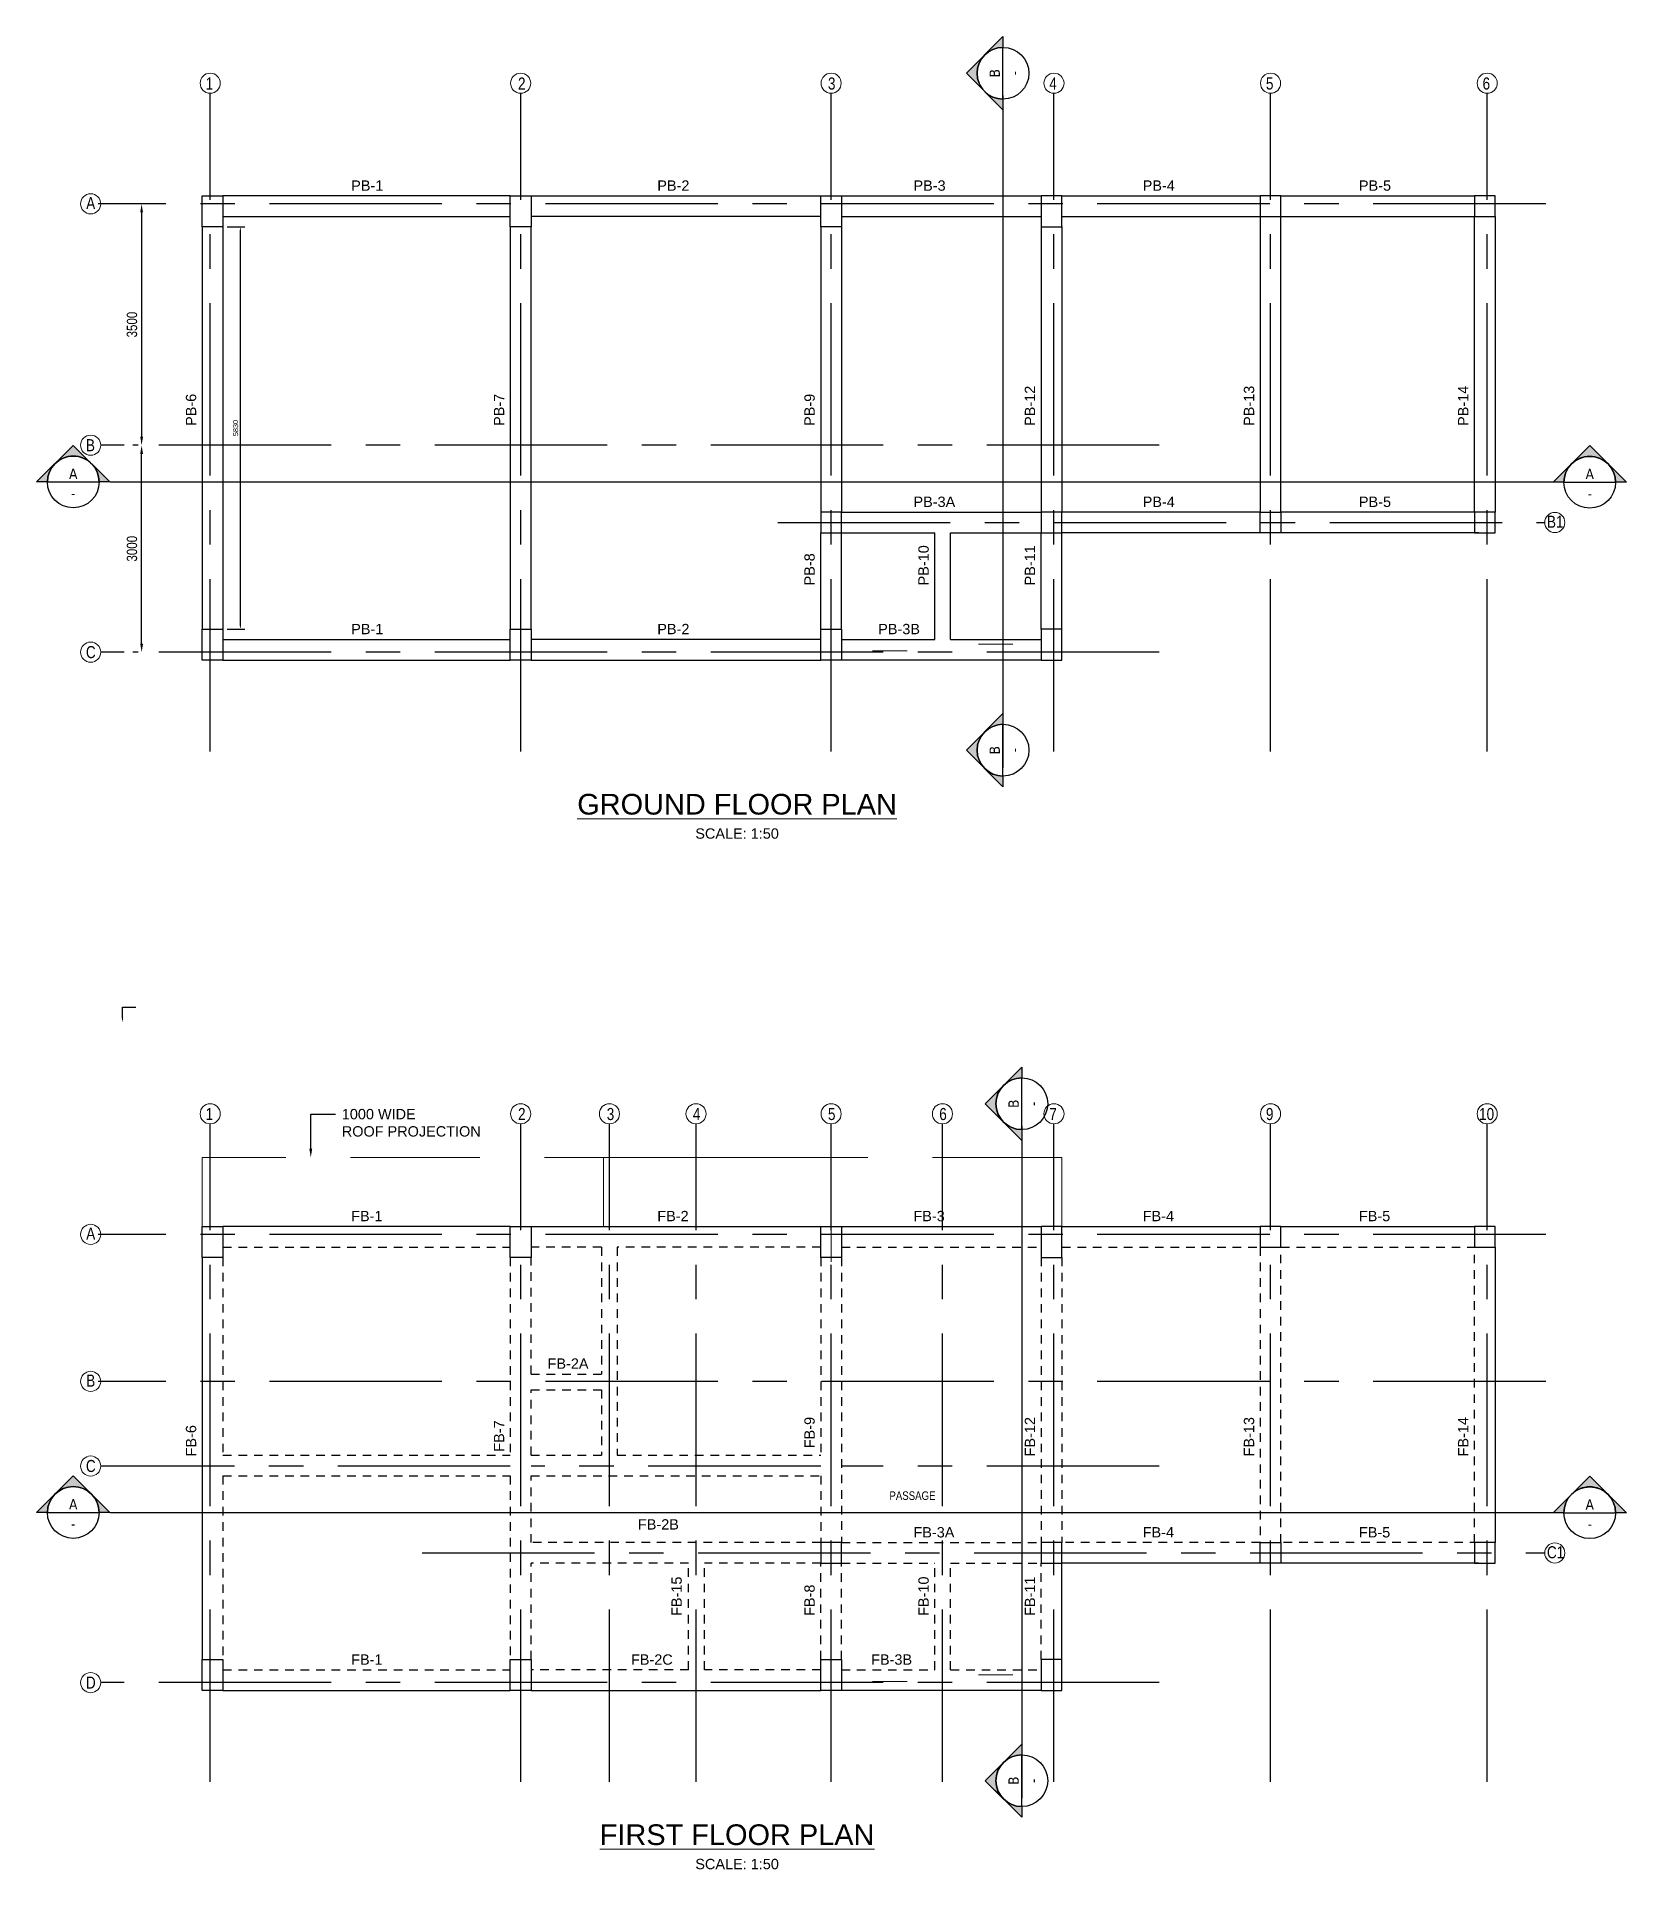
# Model space of a CAD drawing. Header units: millimetres. Extents: x 2923 to 3086, y 1840 to 1916.
# Drawn here: x 2971.62 to 2994.66, y 1885.72 to 1912.29 of the extents above; entities that cross this region are included whole.
import ezdxf
from ezdxf import colors
from ezdxf.entities.mleader import LeaderData, LeaderLine
from ezdxf.enums import TextEntityAlignment as Align
from ezdxf.math import Vec2, Vec3

# ---------------------------------------------------------------- set-up
doc = ezdxf.new("R2010")
doc.units = ezdxf.units.MM
doc.linetypes.add('CENTERX2', pattern=[4, 2.5, -0.5, 0.5, -0.5])
doc.linetypes.add('HIDDEN2', pattern=[0.1875, 0.125, -0.0625])
for name, color, linetype in [('COLUMN', 1, 'Continuous'), ('DIM_50', 7, 'Continuous'), ('GRID', 8, 'CENTERX2'), ('PLINTH BEAM', 7, 'Continuous'), ('SECTION_LINE', 7, 'CENTERX2')]:
    doc.layers.add(name, color=color, linetype=linetype)
for name, color, linetype, lineweight in [('ROOF_PROJECTION', 8, 'HIDDEN2', 13), ('Text', 7, 'Continuous', 13), ('WINDOW', 8, 'Continuous', 13)]:
    doc.layers.add(name, color=color, linetype=linetype, lineweight=lineweight)
doc.styles.add('LII-GTEXT', font='arial.ttf', dxfattribs={"width": 0.8})
doc.styles.get("Standard").update_dxf_attribs({"font": 'arial.ttf'})
doc.styles.add('Tahoma', font='tahoma.ttf')
doc.dimstyles.new('DIM-25', dxfattribs={"dimtxt": 0.075, "dimasz": 0.0625, "dimexe": 0.0625, "dimexo": 0.0625, "dimgap": 0.03125, "dimtad": 1, "dimdec": 0, "dimlfac": 1000, "dimzin": 1, "dimdsep": 46, "dimtxsty": 'Standard', "dimcen": 0.1, "dimadec": 0, "dimazin": 0, "dimtfac": 1, "dimtdec": 0, "dimtmove": 0, "dimatfit": 3, "dimfxl": 1, "dimarcsym": 0})
doc.dimstyles.new('DIM_50', dxfattribs={"dimtxt": 0.15, "dimasz": 0.125, "dimexe": 0.125, "dimexo": 0.125, "dimgap": 0.0625, "dimtad": 1, "dimdec": 0, "dimlfac": 1000, "dimzin": 0, "dimdsep": 46, "dimtxsty": 'LII-GTEXT', "dimcen": 1, "dimclrd": 256, "dimclre": 256, "dimclrt": 256, "dimadec": 0, "dimazin": 0, "dimtfac": 1, "dimtdec": 0, "dimtofl": 0, "dimtmove": 0, "dimatfit": 3, "dimfxl": 1, "dimtolj": 1, "dimtzin": 0, "dimlwd": -1, "dimlwe": -1, "dimarcsym": 0})

msp = doc.modelspace()

# ---------------------------------------------------------------- texts
at = {"layer": 'PLINTH BEAM'}
for s, p in [('PB-1', (2976.1798, 1910.0555)), ('PB-2', (2980.617, 1910.0555)), ('PB-3', (2984.33, 1910.0555)), ('PB-4', (2987.6527, 1910.0555)), ('PB-5', (2990.7869, 1910.0555)), ('PB-3A', (2984.33, 1905.4705)), ('PB-4', (2987.6527, 1905.4705)), ('PB-5', (2990.7869, 1905.4705)), ('PB-1', (2976.1798, 1903.6255)), ('PB-2', (2980.617, 1903.6255)), ('PB-3B', (2983.8189, 1903.6255)), ('FB-1', (2976.1798, 1895.1146)), ('FB-2', (2980.617, 1895.1146)), ('FB-3', (2984.33, 1895.1146)), ('FB-4', (2987.6527, 1895.1146)), ('FB-5', (2990.7869, 1895.1146)), ('FB-2A', (2979.0265, 1892.9758)), ('FB-2B', (2980.336, 1890.6441, 0.01)), ('FB-3A', (2984.33, 1890.5296)), ('FB-4', (2987.6527, 1890.5296)), ('FB-5', (2990.7869, 1890.5296)), ('FB-1', (2976.1798, 1888.6846)), ('FB-2C', (2980.2355, 1888.6846)), ('FB-3B', (2983.7168, 1888.6846))]:
    msp.add_text(s, height=0.15, dxfattribs=at).set_placement(p)
for s, p in [('PB-6', (2973.9335, 1906.6456)), ('PB-7', (2978.3985, 1906.6456)), ('PB-9', (2982.8985, 1906.6456)), ('PB-12', (2986.0935, 1906.6456)), ('PB-13', (2989.2685, 1906.6456)), ('PB-14', (2992.3735, 1906.6456)), ('PB-8', (2982.8985, 1904.3333)), ('PB-10', (2984.551, 1904.3333)), ('PB-11', (2986.0935, 1904.3333)), ('FB-7', (2978.3985, 1891.7725)), ('FB-9', (2982.8985, 1891.8237)), ('FB-12', (2986.0935, 1891.7047)), ('FB-13', (2989.2685, 1891.7047)), ('FB-14', (2992.3735, 1891.7047)), ('FB-6', (2973.9335, 1891.7047)), ('FB-15', (2980.9712, 1889.3924)), ('FB-8', (2982.8985, 1889.3924)), ('FB-10', (2984.551, 1889.3924)), ('FB-11', (2986.0935, 1889.3924))]:
    msp.add_text(s, height=0.15, rotation=90, dxfattribs=at).set_placement(p)
at = {"layer": 'Text', "width": 0.8}
for s, p in [('1', (2974.0697, 1911.5224)), ('2', (2978.5981, 1911.5224)), ('3', (2983.0906, 1911.5224)), ('4', (2986.2991, 1911.5224)), ('5', (2989.4391, 1911.5224)), ('6', (2992.5791, 1911.5224)), ('A', (2972.3392, 1909.7885)), ('B', (2972.3351, 1906.2787)), ('B1', (2993.5125, 1905.1685)), ('C', (2972.3351, 1903.2787)), ('1', (2974.0697, 1896.5815)), ('2', (2978.5981, 1896.5815)), ('3', (2979.8844, 1896.5815)), ('4', (2981.1323, 1896.5815)), ('5', (2983.0906, 1896.5815)), ('6', (2984.704, 1896.5815)), ('7', (2986.2991, 1896.5815)), ('9', (2989.4391, 1896.5815)), ('10', (2992.5289, 1896.5815)), ('A', (2972.3392, 1894.8476)), ('B', (2972.3392, 1892.7158)), ('C', (2972.3351, 1891.4783)), ('C1', (2993.5125, 1890.2276)), ('D', (2972.3351, 1888.3378))]:
    msp.add_text(s, height=0.175, dxfattribs=at).set_placement(p)
at = {"layer": 'Text', "char_height": 0.3, "width": 4.665988, "attachment_point": 1}
for s, insert in [('\\pxqc;{\\LGROUND FLOOR PLAN\\P\\H0.5x;\\lSCALE: 1:50}', (2979.4405, 1901.3108)), ('\\pxqc;{\\LFIRST FLOOR PLAN\\P\\H0.5x;\\lSCALE: 1:50}', (2979.4405, 1886.3699))]:
    msp.add_mtext(s, dxfattribs=dict(at, insert=insert))

# ---------------------------------------------------------------- blocks, each defined once
blk = doc.blocks.new('*U5')
h = blk.add_hatch(color=256)
edge = h.paths.add_edge_path()
edge.add_line((-0.25, 0), (-0.354, 0))
edge.add_line((-0.354, 0), (0, 0.354))
edge.add_line((0, 0.354), (0.354, 0))
edge.add_line((0.354, 0), (0.25, 0))
edge.add_arc((0, 0), 0.25, 0, 180)
blk.add_line((-0.25, 0), (0.25, 0))
for points in [[(-0.25, 0), (-0.354, 0), (0, 0.354), (0.354, 0), (0.25, 0, 1)], [(0.177, 0.177, 0.414214), (-0.177, 0.177), (0, 0.354), (0.177, 0.177)]]:
    blk.add_lwpolyline(points, format="xyb", close=True)
blk.add_circle((0, 0), 0.25)
at = {"style": 'Tahoma', "flags": 8}
blk.add_attdef('VIEWNUMBER', text='', height=0.0938, dxfattribs=at).set_placement((0, 0), align=Align.BOTTOM_CENTER)
blk.add_attdef('SHEETNUMBER', text='', height=0.0938, dxfattribs=at).set_placement((0, -0.063), align=Align.TOP_CENTER)
blk = doc.blocks.new('*D7')
at = {"layer": 'Defpoints', "color": 0, "transparency": 16777216}
for p in [(2973.142, 1906.365), (2973.216, 1906.365), (2973.216, 1903.365)]:
    blk.add_point(p, dxfattribs=at)
at = {"layer": 'DIM_50', "transparency": 16777216}
for p, q in [((2973.091, 1906.365), (2973.017, 1906.365)), ((2973.142, 1903.49), (2973.142, 1906.24)), ((2973.091, 1903.365), (2973.017, 1903.365))]:
    blk.add_line(p, q, dxfattribs=at)
for points in [[(2973.122, 1906.24), (2973.163, 1906.24), (2973.142, 1906.365)], [(2973.122, 1903.49), (2973.163, 1903.49), (2973.142, 1903.365)]]:
    blk.add_solid(points, dxfattribs=at)
at = {"layer": 'DIM_50', "transparency": 16777216, "insert": (2973.003, 1904.865), "char_height": 0.15, "attachment_point": 5, "rotation": 90, "style": 'LII-GTEXT'}
blk.add_mtext('\\A1;3000', dxfattribs=at)
blk = doc.blocks.new('*D6')
at = {"layer": 'Defpoints', "color": 0, "transparency": 16777216}
for p in [(2973.216, 1909.865), (2973.142, 1906.365), (2973.216, 1906.365)]:
    blk.add_point(p, dxfattribs=at)
at = {"layer": 'DIM_50', "transparency": 16777216}
for p, q in [((2973.091, 1909.865), (2973.017, 1909.865)), ((2973.142, 1909.74), (2973.142, 1906.49)), ((2973.091, 1906.365), (2973.017, 1906.365))]:
    blk.add_line(p, q, dxfattribs=at)
for points in [[(2973.122, 1909.74), (2973.163, 1909.74), (2973.142, 1909.865)], [(2973.122, 1906.49), (2973.163, 1906.49), (2973.142, 1906.365)]]:
    blk.add_solid(points, dxfattribs=at)
at = {"layer": 'DIM_50', "transparency": 16777216, "insert": (2973.003, 1908.115), "char_height": 0.15, "attachment_point": 5, "rotation": 90, "style": 'LII-GTEXT'}
blk.add_mtext('\\A1;3500', dxfattribs=at)
blk = doc.blocks.new('*D8')
at = {"color": 0, "lineweight": -2, "transparency": 16777216}
for p, q in [((2974.384, 1909.53), (2974.636, 1909.53)), ((2974.573, 1909.468), (2974.573, 1903.763)), ((2974.384, 1903.7), (2974.636, 1903.7))]:
    blk.add_line(p, q, dxfattribs=at)
at = {"color": 0, "transparency": 16777216}
for points in [[(2974.563, 1909.468), (2974.584, 1909.468), (2974.573, 1909.53)], [(2974.563, 1903.763), (2974.584, 1903.763), (2974.573, 1903.7)]]:
    blk.add_solid(points, dxfattribs=at)
at = {"layer": 'Defpoints', "color": 0, "transparency": 16777216}
for p in [(2974.321, 1909.53), (2974.321, 1903.7), (2974.573, 1903.7)]:
    blk.add_point(p, dxfattribs=at)
at = {"color": 0, "transparency": 16777216, "insert": (2974.504, 1906.615), "char_height": 0.075, "attachment_point": 5, "rotation": 90}
blk.add_mtext('5830', dxfattribs=at)

# ---------------------------------------------------------------- dimensions: what is measured, and where the dimension line sits
dim = msp.add_linear_dim(base=(2974.5732, 1903.7004), p1=(2974.3215, 1909.5304), p2=(2974.3215, 1903.7004), angle=90, dimstyle='DIM-25')
dim.commit()
dim.dimension.update_dxf_attribs({"geometry": '*D8', "text_midpoint": (2974.5036, 1906.6154)})
at = {"layer": 'DIM_50'}
for p1, angle, picture, middle in [((2973.2159, 1909.8654), 270, '*D6', (2973.0033, 1908.1154)), ((2973.2159, 1903.3654), 90, '*D7', (2973.0033, 1904.8654))]:
    dim = msp.add_linear_dim(base=(2973.1424, 1906.3654), p1=p1, p2=(2973.2159, 1906.3654), angle=angle, dimstyle='DIM_50', dxfattribs=at)
    dim.commit()
    dim.dimension.update_dxf_attribs({"geometry": picture, "text_midpoint": middle})

# ---------------------------------------------------------------- linework, layer by layer
at = {"linetype": 'HIDDEN2'}
for p, q in [((2979.8065, 1894.7395), (2979.8065, 1892.8995)), ((2980.0365, 1894.7395), (2980.0365, 1891.7245)), ((2978.7865, 1892.8995), (2979.8065, 1892.8995)), ((2978.7865, 1892.6695), (2979.8065, 1892.6695)), ((2979.8065, 1892.6695), (2979.8065, 1891.7245)), ((2974.3215, 1891.7245), (2978.4865, 1891.7245, 0.0072)), ((2978.7865, 1891.7245, 0.0077), (2979.8065, 1891.7245, 0.0004)), ((2980.0365, 1891.7245), (2982.9865, 1891.7245, 0.015)), ((2974.3215, 1891.4245), (2978.4865, 1891.4245, 0.0072)), ((2978.7865, 1891.4245), (2982.9865, 1891.4245, 0.0073)), ((2982.9865, 1890.4545), (2978.7865, 1890.4545)), ((2981.0715, 1890.1545), (2978.7865, 1890.1545)), ((2981.0715, 1888.6095), (2981.0715, 1890.1545)), ((2982.9865, 1890.1545), (2981.3015, 1890.1545)), ((2981.3015, 1888.6095), (2981.3015, 1890.1545))]:
    msp.add_line(p, q, dxfattribs=at)
at = {"layer": 'COLUMN'}
for points in [[(2974.0215, 1909.9804), (2974.3215, 1909.9804), (2974.3215, 1909.5304), (2974.0215, 1909.5304)], [(2978.4865, 1909.9804), (2978.7865, 1909.9804), (2978.7865, 1909.5304), (2978.4865, 1909.5304)], [(2982.9865, 1909.9804), (2983.2865, 1909.9804), (2983.2865, 1909.5304), (2982.9865, 1909.5304)], [(2986.4815, 1909.9804), (2986.1815, 1909.9804), (2986.1815, 1909.5304), (2986.4815, 1909.5304)], [(2989.6565, 1909.9804), (2989.3565, 1909.9804), (2989.3565, 1909.6804), (2989.6565, 1909.6804)], [(2992.7615, 1909.9804), (2992.4615, 1909.9804), (2992.4615, 1909.6804), (2992.7615, 1909.6804)], [(2983.2865, 1905.3954), (2982.9865, 1905.3954), (2982.9865, 1905.0954), (2983.2865, 1905.0954)], [(2986.4815, 1905.3954), (2986.1815, 1905.3954), (2986.1815, 1905.0954), (2986.4815, 1905.0954)], [(2989.6565, 1905.0954), (2989.3565, 1905.0954), (2989.3565, 1905.3954), (2989.6565, 1905.3954)], [(2992.7615, 1905.3954), (2992.4615, 1905.3954), (2992.4615, 1905.0954), (2992.7615, 1905.0954)], [(2974.0215, 1903.7004), (2974.3215, 1903.7004), (2974.3215, 1903.2504), (2974.0215, 1903.2504)], [(2978.4865, 1903.7004), (2978.7865, 1903.7004), (2978.7865, 1903.2504), (2978.4865, 1903.2504)], [(2982.9865, 1903.7004), (2983.2865, 1903.7004), (2983.2865, 1903.2504), (2982.9865, 1903.2504)], [(2986.4815, 1903.7004), (2986.1815, 1903.7004), (2986.1815, 1903.2504), (2986.4815, 1903.2504)], [(2974.0215, 1895.0395), (2974.3215, 1895.0395), (2974.3215, 1894.5895), (2974.0215, 1894.5895)], [(2978.4865, 1895.0395), (2978.7865, 1895.0395), (2978.7865, 1894.5895), (2978.4865, 1894.5895)], [(2982.9865, 1895.0395), (2983.2865, 1895.0395), (2983.2865, 1894.5895), (2982.9865, 1894.5895)], [(2986.4815, 1895.0395), (2986.1815, 1895.0395), (2986.1815, 1894.5895), (2986.4815, 1894.5895)], [(2989.6565, 1895.0395), (2989.3565, 1895.0395), (2989.3565, 1894.7395), (2989.6565, 1894.7395)], [(2992.7615, 1895.0395), (2992.4615, 1895.0395), (2992.4615, 1894.7395), (2992.7615, 1894.7395)], [(2983.2865, 1890.4545), (2982.9865, 1890.4545), (2982.9865, 1890.1545), (2983.2865, 1890.1545)], [(2986.4815, 1890.4545), (2986.1815, 1890.4545), (2986.1815, 1890.1545), (2986.4815, 1890.1545)], [(2989.6565, 1890.1545), (2989.3565, 1890.1545), (2989.3565, 1890.4545), (2989.6565, 1890.4545)], [(2992.7615, 1890.4545), (2992.4615, 1890.4545), (2992.4615, 1890.1545), (2992.7615, 1890.1545)], [(2974.0215, 1888.7595), (2974.3215, 1888.7595), (2974.3215, 1888.3095), (2974.0215, 1888.3095)], [(2978.4865, 1888.7595), (2978.7865, 1888.7595), (2978.7865, 1888.3095), (2978.4865, 1888.3095)], [(2982.9865, 1888.7595), (2983.2865, 1888.7595), (2983.2865, 1888.3095), (2982.9865, 1888.3095)], [(2986.4815, 1888.7595), (2986.1815, 1888.7595), (2986.1815, 1888.3095), (2986.4815, 1888.3095)]]:
    msp.add_lwpolyline(points, close=True, dxfattribs=at)
at = {"layer": 'DIM_50'}
for p, q in [((2986.4815, 1909.9804), (2989.3565, 1909.9804)), ((2989.6565, 1909.9804), (2992.4615, 1909.9804)), ((2986.4815, 1909.6804), (2989.3565, 1909.6804)), ((2989.6565, 1909.6804), (2992.4615, 1909.6804)), ((2986.4815, 1895.0395), (2989.3565, 1895.0395)), ((2989.6565, 1895.0395), (2992.4615, 1895.0395))]:
    msp.add_line(p, q, dxfattribs=at)
at = {"layer": 'DIM_50', "linetype": 'ByBlock', "lineweight": -2}
msp.add_line((2972.8647, 1898.2166), (2973.0582, 1898.2166), dxfattribs=at)
at = {"layer": 'DIM_50', "linetype": 'HIDDEN2'}
for p, q in [((2986.4815, 1894.7395), (2989.3565, 1894.7395)), ((2989.6565, 1894.7395), (2992.4615, 1894.7395))]:
    msp.add_line(p, q, dxfattribs=at)
at = {"layer": 'DIM_50', "linetype": 'ByBlock', "lineweight": -2}
msp.add_lwpolyline([(2972.8647, 1898.066), (2972.8647, 1898.2166)], dxfattribs=at)
at = {"layer": 'DIM_50'}
msp.add_solid([(2972.8759, 1898.066), (2972.8647, 1897.9988), (2972.8535, 1898.066)], dxfattribs=at)
at = {"layer": 'GRID'}
for p, q in [((2974.1365, 1901.9254), (2974.1365, 1911.4679)), ((2978.6365, 1901.9254), (2978.6365, 1911.4679)), ((2983.1365, 1901.9254), (2983.1365, 1911.4679)), ((2986.3665, 1901.9254), (2986.3665, 1911.4679)), ((2989.5065, 1901.9254), (2989.5065, 1911.4679)), ((2992.6465, 1901.9254), (2992.6465, 1911.4679)), ((2993.4951, 1909.8654), (2972.5136, 1909.8654)), ((2987.8911, 1906.3654), (2972.5495, 1906.3654)), ((2982.363, 1905.2454), (2993.4803, 1905.2454)), ((2987.8911, 1903.3654), (2972.5495, 1903.3654)), ((2974.1365, 1886.9845), (2974.1365, 1896.527)), ((2978.6365, 1886.9845), (2978.6365, 1896.527)), ((2979.9227, 1886.9845), (2979.9227, 1896.527)), ((2981.1781, 1886.9845), (2981.1781, 1896.527)), ((2983.1365, 1886.9845), (2983.1365, 1896.527)), ((2986.3665, 1886.9845), (2986.3665, 1896.527)), ((2989.5065, 1886.9845), (2989.5065, 1896.527)), ((2992.6465, 1886.9845), (2992.6465, 1896.527)), ((2993.4951, 1894.9245), (2972.5136, 1894.9245)), ((2993.4951, 1892.7927), (2972.5136, 1892.7927)), ((2978.4865, 1891.565), (2972.5495, 1891.565)), ((2982.9865, 1891.565), (2978.7865, 1891.565)), ((2987.8911, 1891.565), (2983.2865, 1891.565)), ((2977.2085, 1890.3045), (2993.4803, 1890.3045)), ((2987.8911, 1888.4245), (2972.5495, 1888.4245))]:
    msp.add_line(p, q, dxfattribs=at)
at = {"layer": 'PLINTH BEAM'}
for p, q in [((2978.4865, 1909.9804), (2974.3215, 1909.9804)), ((2978.7865, 1909.9804), (2982.9865, 1909.9804)), ((2983.2865, 1909.9804), (2986.1815, 1909.9804)), ((2974.0215, 1909.5304), (2974.0215, 1903.7004)), ((2974.3215, 1909.6804), (2978.4865, 1909.6804)), ((2974.3215, 1909.5304), (2974.3215, 1903.7004)), ((2978.4865, 1909.5304), (2978.4865, 1903.7004)), ((2982.9865, 1909.6804), (2978.7865, 1909.6804)), ((2978.7865, 1903.7004), (2978.7865, 1909.5304)), ((2982.9865, 1909.5304), (2982.9865, 1905.3954)), ((2983.2865, 1909.6804), (2986.1815, 1909.6804)), ((2983.2865, 1909.5304), (2983.2865, 1905.3954)), ((2986.1815, 1909.5304), (2986.1815, 1905.3954)), ((2986.4815, 1909.5304), (2986.4815, 1905.3954)), ((2989.3565, 1909.6804), (2989.3565, 1905.3954)), ((2989.6565, 1905.3954), (2989.6565, 1909.6804)), ((2992.4615, 1905.3954), (2992.4615, 1909.6804)), ((2992.7615, 1909.6804), (2992.7615, 1905.3954)), ((2983.2865, 1905.3954), (2986.1815, 1905.3954)), ((2982.9865, 1903.7004), (2982.9865, 1905.0954)), ((2983.2865, 1903.7004), (2983.2865, 1905.0954)), ((2983.2865, 1905.0954), (2984.639, 1905.0954)), ((2984.639, 1903.5504), (2984.639, 1905.0954)), ((2984.869, 1905.0954), (2986.1815, 1905.0954)), ((2984.869, 1903.5504), (2984.869, 1905.0954)), ((2986.1815, 1903.7004), (2986.1815, 1905.0954)), ((2986.4815, 1903.7004), (2986.4815, 1905.0954)), ((2974.3215, 1903.5504), (2978.4865, 1903.5504)), ((2982.9865, 1903.5504), (2978.7865, 1903.5504)), ((2983.2865, 1903.5504), (2984.639, 1903.5504)), ((2984.869, 1903.5504), (2986.1815, 1903.5504)), ((2974.3215, 1903.2504), (2978.4865, 1903.2504)), ((2978.7865, 1903.2504), (2982.9865, 1903.2504)), ((2986.1815, 1903.2504), (2983.2865, 1903.2504)), ((2978.4865, 1895.0395), (2974.3215, 1895.0395)), ((2978.7865, 1895.0395), (2982.9865, 1895.0395)), ((2983.2865, 1895.0395), (2986.1815, 1895.0395)), ((2974.0215, 1894.5895), (2974.0215, 1888.7595)), ((2992.7615, 1894.7395), (2992.7615, 1890.4545)), ((2986.4815, 1888.7595), (2986.4815, 1890.1545)), ((2974.3215, 1888.3095), (2978.4865, 1888.3095)), ((2978.7865, 1888.3095), (2982.9865, 1888.3095)), ((2986.1815, 1888.3095), (2983.2865, 1888.3095))]:
    msp.add_line(p, q, dxfattribs=at)
at = {"layer": 'PLINTH BEAM', "linetype": 'HIDDEN2'}
for p, q in [((2974.3215, 1894.7395), (2978.4865, 1894.7395)), ((2974.3215, 1894.5895), (2974.3215, 1891.7245)), ((2978.4865, 1894.5895), (2978.4865, 1891.7245)), ((2979.8065, 1894.7395), (2978.7865, 1894.7395)), ((2978.7865, 1892.8995), (2978.7865, 1894.5895)), ((2982.9865, 1894.7395), (2980.0365, 1894.7395)), ((2982.9865, 1894.5895), (2982.9865, 1891.7245)), ((2983.2865, 1894.7395), (2986.1815, 1894.7395)), ((2983.2865, 1894.5895), (2983.2865, 1890.4545)), ((2986.1815, 1894.5895), (2986.1815, 1890.4545)), ((2986.4815, 1894.5895), (2986.4815, 1890.4545)), ((2989.3565, 1894.7395), (2989.3565, 1890.4545)), ((2989.6565, 1890.4545), (2989.6565, 1894.7395)), ((2992.4615, 1890.4545), (2992.4615, 1894.7395)), ((2978.7865, 1891.7245), (2978.7865, 1892.6695)), ((2974.3215, 1891.4245), (2974.3215, 1888.7595)), ((2978.4865, 1891.4245), (2978.4865, 1888.7595)), ((2978.7865, 1890.4545), (2978.7865, 1891.4245)), ((2982.9865, 1891.4245), (2982.9865, 1890.4545)), ((2983.2865, 1890.4545), (2986.1815, 1890.4545)), ((2978.7865, 1888.7595), (2978.7865, 1890.1545)), ((2982.9865, 1888.7595), (2982.9865, 1890.1545)), ((2983.2865, 1888.7595), (2983.2865, 1890.1545)), ((2983.2865, 1890.1545), (2984.639, 1890.1545)), ((2984.639, 1888.6095), (2984.639, 1890.1545)), ((2984.869, 1890.1545), (2986.1815, 1890.1545)), ((2984.869, 1888.6095), (2984.869, 1890.1545)), ((2986.1815, 1888.7595), (2986.1815, 1890.1545)), ((2974.3215, 1888.6095), (2978.4865, 1888.6095)), ((2981.0715, 1888.6095), (2978.7865, 1888.6095)), ((2982.9865, 1888.6095), (2981.3015, 1888.6095)), ((2983.2865, 1888.6095), (2984.639, 1888.6095)), ((2984.869, 1888.6095), (2986.1815, 1888.6095))]:
    msp.add_line(p, q, dxfattribs=at)
at = {"layer": 'PLINTH BEAM'}
for points in [[(2989.3565, 1905.3954), (2986.4815, 1905.3954)], [(2992.5201, 1905.3954), (2989.6565, 1905.3954)], [(2989.3565, 1905.0954), (2986.4815, 1905.0954)], [(2992.5201, 1905.0954), (2989.6565, 1905.0954)], [(2989.3565, 1890.1545), (2986.4815, 1890.1545)], [(2992.5201, 1890.1545), (2989.6565, 1890.1545)]]:
    msp.add_lwpolyline(points, dxfattribs=at)
at = {"layer": 'PLINTH BEAM', "linetype": 'HIDDEN2'}
for points in [[(2989.3565, 1890.4545), (2986.4815, 1890.4545)], [(2992.5201, 1890.4545), (2989.6565, 1890.4545)]]:
    msp.add_lwpolyline(points, dxfattribs=at)
at = {"layer": 'ROOF_PROJECTION', "ltscale": 15}
msp.add_lwpolyline([(2986.4815, 1895.0395), (2986.4815, 1896.0395), (2974.0215, 1896.0395), (2974.0215, 1895.0395)], dxfattribs=at)
at = {"layer": 'ROOF_PROJECTION', "ltscale": 25}
msp.add_lwpolyline([(2979.8365, 1895.0395), (2979.8365, 1896.0395), (2983.1365, 1896.0395), (2983.1365, 1894.5275)], dxfattribs=at)
at = {"layer": 'SECTION_LINE', "ltscale": 10}
for points, elevation in [([(2985.6277, 1911.4339), (2985.6277, 1901.6883)], 0.02), ([(2993.6488, 1905.8289), (2972.6855, 1905.8289)], 0.01), ([(2985.9007, 1896.4929), (2985.9007, 1891.4245), (2985.9007, 1886.7474)], 0.02), ([(2993.6488, 1890.8879), (2972.6855, 1890.8879)], 0.01)]:
    msp.add_lwpolyline(points, dxfattribs=dict(at, elevation=elevation))
at = {"layer": 'Text'}
for centre in [(2974.1365, 1911.6137), (2978.6365, 1911.6137), (2983.1365, 1911.6137), (2986.3665, 1911.6137), (2989.5065, 1911.6137), (2992.6465, 1911.6137), (2972.4036, 1909.8654), (2972.4036, 1906.3654), (2993.6261, 1905.2454), (2972.4036, 1903.3654), (2974.1365, 1896.6728), (2978.6365, 1896.6728), (2979.9227, 1896.6728), (2981.1781, 1896.6728), (2983.1365, 1896.6728), (2984.7499, 1896.6728), (2986.3665, 1896.6728), (2989.5065, 1896.6728), (2992.6465, 1896.6728), (2972.4036, 1894.9245), (2972.4036, 1892.7927), (2972.4036, 1891.565), (2993.6261, 1890.3045), (2972.4036, 1888.4245)]:
    msp.add_circle(centre, 0.1458, dxfattribs=at)
at = {"layer": 'WINDOW'}
for p, q in [((2983.7365, 1903.3836), (2984.2365, 1903.3836)), ((2985.2715, 1903.4804), (2985.7715, 1903.4804)), ((2985.2715, 1888.5395), (2985.7715, 1888.5395)), ((2983.7365, 1888.4426), (2984.2365, 1888.4426))]:
    msp.add_line(p, q, dxfattribs=at)

# ---------------------------------------------------------------- block references
at = {"layer": 'DIM_50'}
ref = msp.add_blockref('*U5', (2985.6277, 1911.7592), dxfattribs=dict(at, xscale=1.5, yscale=1.5, zscale=1.5, rotation=90))
ref.add_attrib('VIEWNUMBER', 'B', dxfattribs={"layer": '0', "height": 0.15, "rotation": 90, "style": 'Tahoma'}).set_placement((2985.6277, 1911.7592), align=Align.BOTTOM_CENTER)
ref.add_attrib('SHEETNUMBER', '-', dxfattribs={"layer": '0', "height": 0.1406, "rotation": 90, "style": 'Tahoma'}).set_placement((2985.7215, 1911.7592), align=Align.TOP_CENTER)
ref = msp.add_blockref('*U5', (2972.1512, 1905.8328), dxfattribs=dict(at, xscale=1.5, yscale=1.5, zscale=1.5))
ref.add_attrib('VIEWNUMBER', 'A', dxfattribs={"layer": '0', "height": 0.15, "style": 'Tahoma'}).set_placement((2972.1512, 1905.8328), align=Align.BOTTOM_CENTER)
ref.add_attrib('SHEETNUMBER', '-', dxfattribs={"layer": '0', "height": 0.1406, "style": 'Tahoma'}).set_placement((2972.1512, 1905.739), align=Align.TOP_CENTER)
ref = msp.add_blockref('*U5', (2994.1327, 1905.8289), dxfattribs=dict(at, xscale=1.5, yscale=1.5, zscale=1.5))
ref.add_attrib('VIEWNUMBER', 'A', dxfattribs={"layer": '0', "height": 0.15, "style": 'Tahoma'}).set_placement((2994.1327, 1905.8289), align=Align.BOTTOM_CENTER)
ref.add_attrib('SHEETNUMBER', '-', dxfattribs={"layer": '0', "height": 0.1406, "style": 'Tahoma'}).set_placement((2994.1327, 1905.7351), align=Align.TOP_CENTER)
ref = msp.add_blockref('*U5', (2985.6277, 1901.9441, 0.02), dxfattribs=dict(at, xscale=1.5, yscale=1.5, zscale=1.5, rotation=90))
ref.add_attrib('VIEWNUMBER', 'B', dxfattribs={"layer": '0', "height": 0.15, "rotation": 90, "style": 'Tahoma'}).set_placement((2985.6277, 1901.9441, 0.02), align=Align.BOTTOM_CENTER)
ref.add_attrib('SHEETNUMBER', '-', dxfattribs={"layer": '0', "height": 0.1406, "rotation": 90, "style": 'Tahoma'}).set_placement((2985.7215, 1901.9441, 0.02), align=Align.TOP_CENTER)
ref = msp.add_blockref('*U5', (2985.9007, 1896.8183), dxfattribs=dict(at, xscale=1.5, yscale=1.5, zscale=1.5, rotation=90))
ref.add_attrib('VIEWNUMBER', 'B', dxfattribs={"layer": '0', "height": 0.15, "rotation": 90, "style": 'Tahoma'}).set_placement((2985.9007, 1896.8183), align=Align.BOTTOM_CENTER)
ref.add_attrib('SHEETNUMBER', '-', dxfattribs={"layer": '0', "height": 0.1406, "rotation": 90, "style": 'Tahoma'}).set_placement((2985.9944, 1896.8183), align=Align.TOP_CENTER)
ref = msp.add_blockref('*U5', (2972.1512, 1890.8919), dxfattribs=dict(at, xscale=1.5, yscale=1.5, zscale=1.5))
ref.add_attrib('VIEWNUMBER', 'A', dxfattribs={"layer": '0', "height": 0.15, "style": 'Tahoma'}).set_placement((2972.1512, 1890.8919), align=Align.BOTTOM_CENTER)
ref.add_attrib('SHEETNUMBER', '-', dxfattribs={"layer": '0', "height": 0.1406, "style": 'Tahoma'}).set_placement((2972.1512, 1890.7981), align=Align.TOP_CENTER)
ref = msp.add_blockref('*U5', (2994.1327, 1890.8879), dxfattribs=dict(at, xscale=1.5, yscale=1.5, zscale=1.5))
ref.add_attrib('VIEWNUMBER', 'A', dxfattribs={"layer": '0', "height": 0.15, "style": 'Tahoma'}).set_placement((2994.1327, 1890.8879), align=Align.BOTTOM_CENTER)
ref.add_attrib('SHEETNUMBER', '-', dxfattribs={"layer": '0', "height": 0.1406, "style": 'Tahoma'}).set_placement((2994.1327, 1890.7942), align=Align.TOP_CENTER)
ref = msp.add_blockref('*U5', (2985.9007, 1887.0032, 0.02), dxfattribs=dict(at, xscale=1.5, yscale=1.5, zscale=1.5, rotation=90))
ref.add_attrib('VIEWNUMBER', 'B', dxfattribs={"layer": '0', "height": 0.15, "rotation": 90, "style": 'Tahoma'}).set_placement((2985.9007, 1887.0032, 0.02), align=Align.BOTTOM_CENTER)
ref.add_attrib('SHEETNUMBER', '-', dxfattribs={"layer": '0', "height": 0.1406, "rotation": 90, "style": 'Tahoma'}).set_placement((2985.9944, 1887.0032, 0.02), align=Align.TOP_CENTER)

msp.set_redraw_order([(e.dxf.handle, doc.entitydb.next_handle()) for e in msp.query("TEXT MTEXT ATTDEF DIMENSION ARC_DIMENSION")])  # texts and dimensions are drawn at this point

# ---------------------------------------------------------------- leaders
ml = msp.add_multileader_mtext('Standard', dxfattribs=at)
ml.set_content('1000 WIDE \\PROOF PROJECTION', color=256)
ml.set_leader_properties()
ml.build(insert=Vec2(0, 0))
ml.multileader.update_dxf_attribs({"dogleg_length": 0.36, "arrow_head_size": 0.125})
ctx = ml.context
ctx.base_point, ctx.char_height, ctx.arrow_head_size, ctx.landing_gap_size, ctx.plane_origin = Vec3(2975.9539, 1896.6662), 0.15, 0.125, 0.09, Vec3(2975.5939, 1896.0395)
notes = []
notes.append((ctx, [(0, (1, 1, 0), (2975.5939, 1896.6662), (1, 0), 0.36, [(0, [(2975.5939, 1896.0395)], 0, [])])]))
ctx.mtext.insert, ctx.mtext.flow_direction = Vec3(2976.0439, 1896.7425), 5
for ctx, leaders in notes:
    for number, flags, end, landing, length, lines in leaders:
        leader = LeaderData()
        leader.index, (leader.has_last_leader_line, leader.has_dogleg_vector, leader.attachment_direction) = number, flags
        leader.last_leader_point, leader.dogleg_vector, leader.dogleg_length = Vec3(end), Vec3(landing), length
        for number, points, colour, breaks in lines:
            line = LeaderLine()
            line.index, line.vertices, line.color, line.breaks = number, Vec3.list(points), colors.encode_raw_color(colour), breaks
            leader.lines.append(line)
        ctx.leaders.append(leader)

# ---------------------------------------------------------------- next in the draw order: texts
at = {"layer": 'Text', "insert": (2983.9612, 1891.1984), "char_height": 0.125, "width": 0.708393, "attachment_point": 1, "bg_fill": 3, "box_fill_scale": 1.5, "bg_fill_color": 256, "bg_fill_transparency": 0}
msp.add_mtext('\\pxqc;{\\W0.8;PASSAGE}', dxfattribs=at)

# ---------------------------------------------------------------- next in the draw order: linework, layer by layer
at = {"layer": 'GRID'}
msp.add_line((2984.7499, 1886.9845), (2984.7499, 1896.527), dxfattribs=at)

doc.saveas('drawing.dxf')
